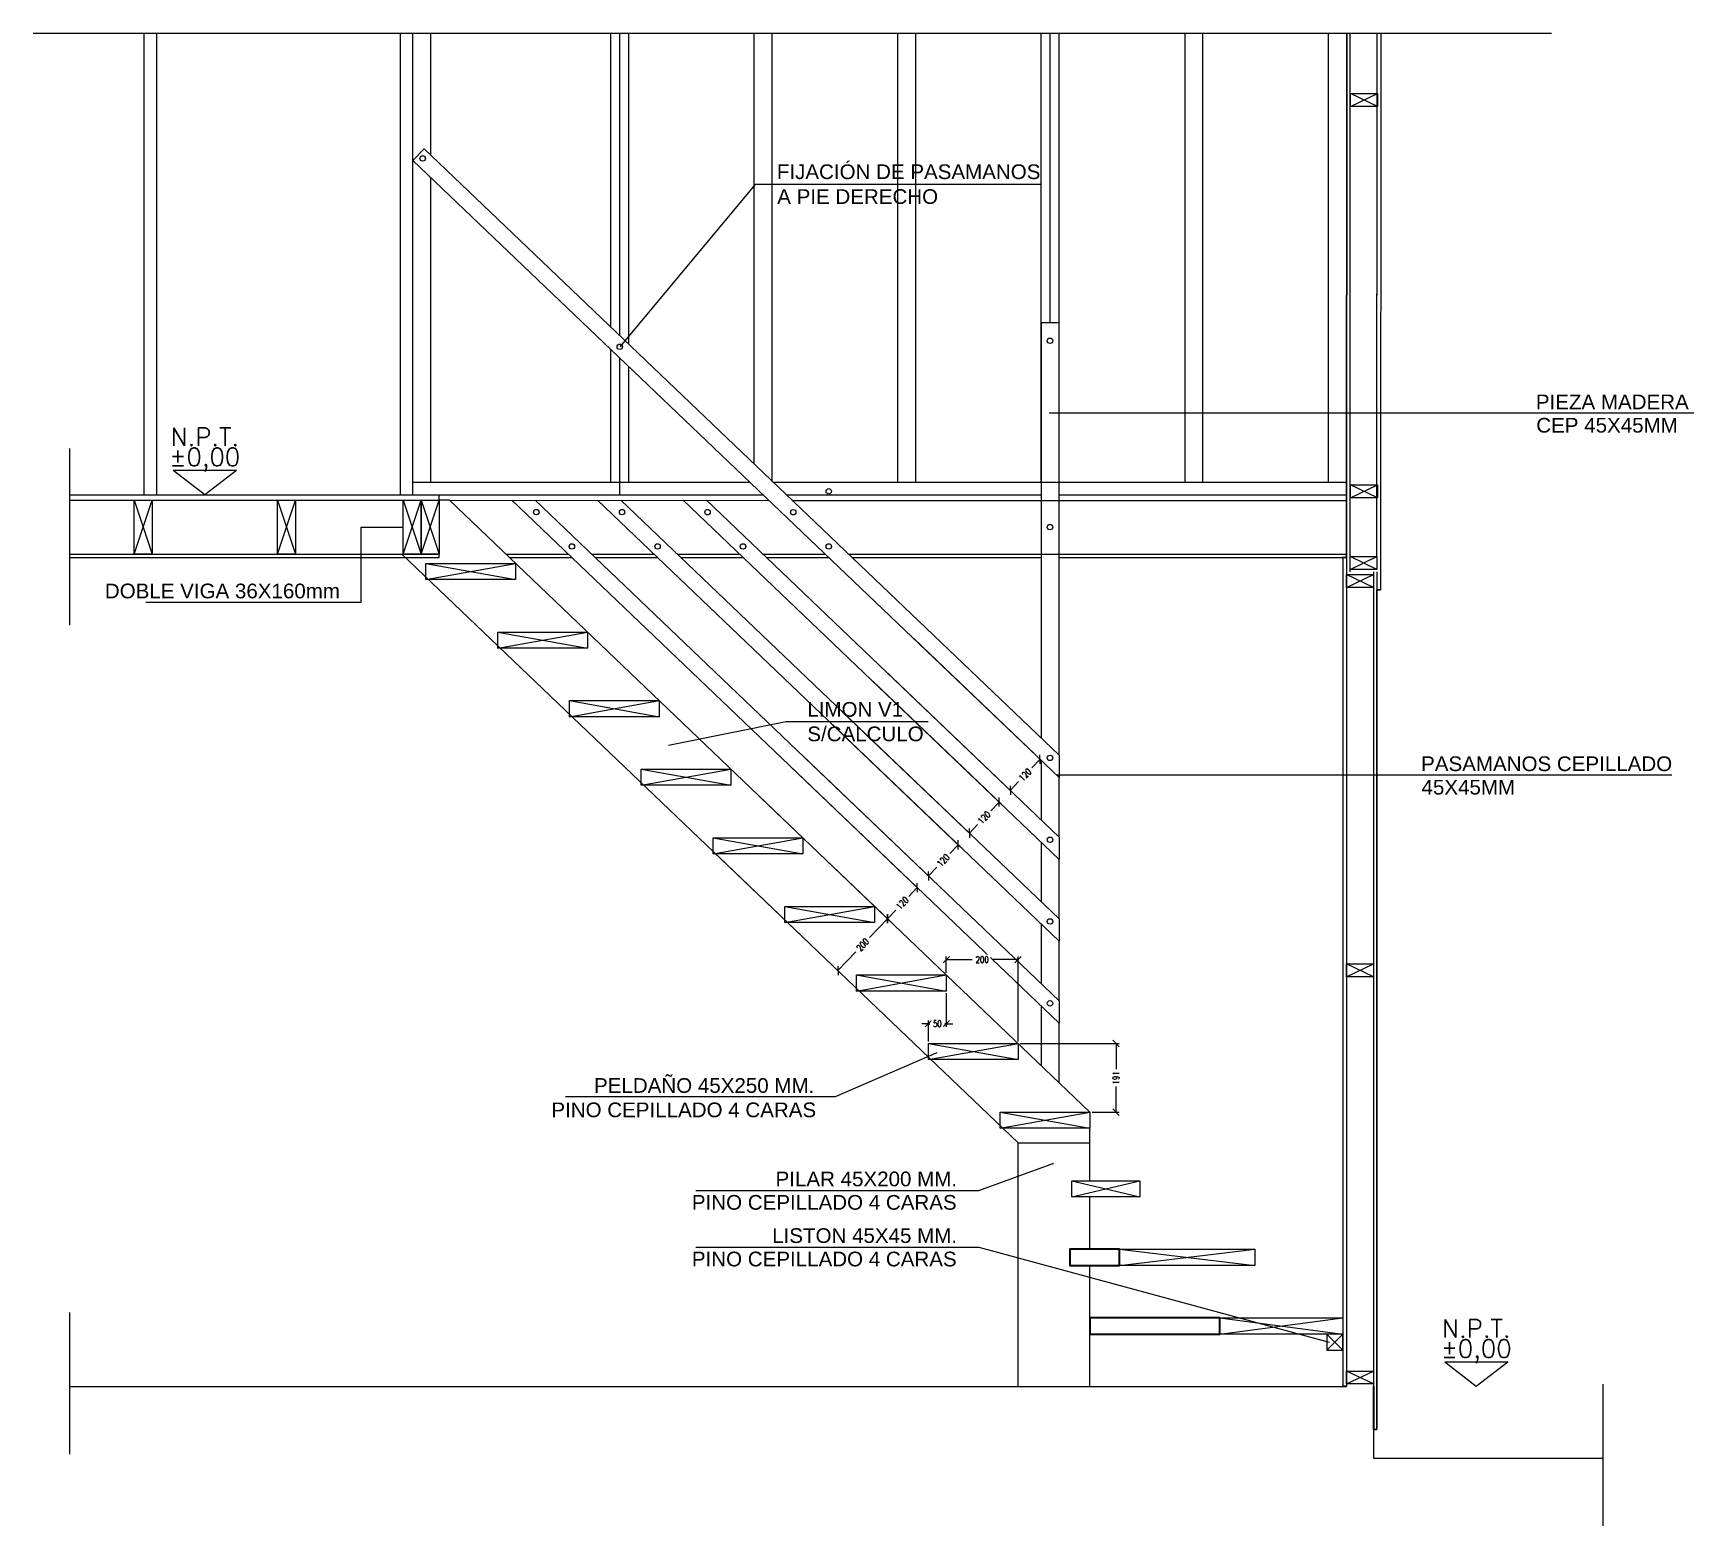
# Model space of a CAD drawing. Header units: metres. Extents: x -2 to 690, y -116 to 73.
# Drawn here: x 229.902 to 234.529, y 52.923 to 57.083 of the extents above; entities that cross this region are included whole.
import ezdxf
from ezdxf.enums import TextEntityAlignment as Align

# ---------------------------------------------------------------- set-up
doc = ezdxf.new("R2010")
doc.units = ezdxf.units.M
doc.header["$LTSCALE"] = 5
doc.header["$MEASUREMENT"] = 0
doc.layers.get('0').update_dxf_attribs({"color": 30})
doc.layers.get('DEFPOINTS').update_dxf_attribs({"color": 210})
for name, color, linetype, lineweight in [('A-ANNO-DIMS', 3, 'Continuous', 18), ('A-ANNO-SYMB', 3, 'Continuous', 18), ('A-ANNO-TEXT', 3, 'Continuous', 18), ('A-DETL-MBND', 3, 'Continuous', 18), ('A-ELEV-IDEN', 3, 'Continuous', 18), ('A-ELEV-MBE1', 7, 'Continuous', 35), ('A-ELEV-MBE2', 4, 'Continuous', 25), ('A-FURN', 8, 'Continuous', 18), ('A-WALL-STUD', 3, 'Continuous', 18)]:
    doc.layers.add(name, color=color, linetype=linetype, lineweight=lineweight)
doc.styles.add('E-ROMANS', font='romans.shx', dxfattribs={"width": 0.8})
doc.styles.get("Standard").update_dxf_attribs({"font": 'arial.ttf'})
doc.dimstyles.new('E-0010_TICK_18', dxfattribs={"dimscale": 0.001, "dimtxt": 18, "dimasz": 18, "dimexe": 9, "dimexo": 6, "dimgap": 9, "dimtad": 0, "dimdec": 0, "dimlfac": 1000, "dimzin": 0, "dimdsep": 46, "dimtxsty": 'E-ROMANS', "dimblk": 'OBLIQUE', "dimcen": 9, "dimclrd": 256, "dimclre": 256, "dimclrt": 256, "dimadec": 0, "dimazin": 0, "dimtfac": 1, "dimtdec": 0, "dimtmove": 1, "dimatfit": 3, "dimldrblk": 'OPEN90', "dimfxl": 1, "dimtfill": 1, "dimtolj": 1, "dimtzin": 0, "dimarcsym": 0})

msp = doc.modelspace()

# ---------------------------------------------------------------- texts
at = {"layer": 'A-ANNO-TEXT', "char_height": 0.04096}
for s, insert, attachment_point in [('{\\fArial|b0|i0|c0|p34;FIJACIÓN DE PASAMANOS}', (231.974, 56.6962), 4), ('\\A1;{\\fArial|b0|i0|c0|p34;A PIE DERECHO}', (231.9751, 56.627), 4), ('\\A1;{\\fArial|b0|i0|c0|p34;PIEZA MADERA}', (234.0888, 56.055), 4), ('\\A1;{\\fArial|b0|i0|c0|p34;CEP 45X45MM}', (234.09, 55.9897), 4), ('\\A1;{\\fArial|b0|i0|c0|p34;DOBLE VIGA 36X160mm}', (230.7568, 55.5278), 6), ('\\A1;{\\fArial|b0|i0|c0|p34;LIMON V1\\PS/CALCULO}', (232.0589, 55.1636), 4), ('\\A1;{\\fArial|b0|i0|c0|p34;PASAMANOS CEPILLADO}', (233.7691, 55.0462), 4), ('\\A1;{\\fArial|b0|i0|c0|p34;45X45MM}', (233.7702, 54.9809), 4), ('\\A1;{\\fArial|b0|i0|c0|p34;PELDAÑO 45X250 MM.}', (232.0784, 54.1495), 6), ('\\A1;{\\fArial|b0|i0|c0|p34;PINO CEPILLADO 4 CARAS}', (232.0835, 54.0816), 6), ('\\A1;{\\fArial|b0|i0|c0|p34;PILAR 45X200 MM.}', (232.4761, 53.8891), 6), ('\\A1;{\\fArial|b0|i0|c0|p34;PINO CEPILLADO 4 CARAS}', (232.475, 53.8238), 6), ('\\A1;{\\fArial|b0|i0|c0|p34;LISTON 45X45 MM.}', (232.4761, 53.7312), 6), ('\\A1;{\\fArial|b0|i0|c0|p34;PINO CEPILLADO 4 CARAS}', (232.475, 53.6659), 6)]:
    msp.add_mtext(s, dxfattribs=dict(at, insert=insert, attachment_point=attachment_point))
at = {"layer": 'A-ANNO-TEXT', "style": 'E-ROMANS'}
for tag, text, p in [('N.P.T.', 'N.', (230.3805, 55.9174)), ('%%P0,00', '0.00', (230.3805, 55.8616)), ('N.P.T.', 'N.', (233.9229, 53.4324)), ('%%P0,00', '0.00', (233.9229, 53.3766))]:
    msp.add_attdef(tag, text=text, height=0.05, dxfattribs=at).set_placement(p, align=Align.BOTTOM_CENTER)

# ---------------------------------------------------------------- blocks, each defined once
blk = doc.blocks.new('_Oblique')
at = {"color": 0, "linetype": 'ByBlock', "lineweight": -2}
blk.add_line((-0.5, -0.5), (0.5, 0.5), dxfattribs=at)
blk = doc.blocks.new('*D1647')
at = {"layer": 'A-ANNO-DIMS', "lineweight": -2, "transparency": 16777216}
for p, q in [((232.4462, 54.4639), (232.4462, 54.5096)), ((232.6462, 54.2728), (232.6462, 54.5096)), ((232.4462, 54.5006), (232.5187, 54.5006)), ((232.6462, 54.5006), (232.5737, 54.5006))]:
    blk.add_line(p, q, dxfattribs=at)
at = {"layer": 'DEFPOINTS', "color": 0, "transparency": 16777216}
for p in [(232.4462, 54.4579), (232.6462, 54.5006), (232.6462, 54.2668)]:
    blk.add_point(p, dxfattribs=at)
at = {"layer": 'A-ANNO-DIMS', "lineweight": -2, "transparency": 16777216, "xscale": 0.018, "yscale": 0.018, "zscale": 0.018, "rotation": 180}
blk.add_blockref('_Oblique', (232.4462, 54.5006), dxfattribs=at)
at = {"layer": 'A-ANNO-DIMS', "lineweight": -2, "transparency": 16777216, "xscale": 0.018, "yscale": 0.018, "zscale": 0.018}
blk.add_blockref('_Oblique', (232.6462, 54.5006), dxfattribs=at)
at = {"layer": 'A-ANNO-DIMS', "transparency": 16777216, "insert": (232.5462, 54.5006), "char_height": 0.018, "attachment_point": 5, "style": 'E-ROMANS', "bg_fill": 3, "box_fill_scale": 1.25, "bg_fill_color": 256, "bg_fill_true_color": 13158600, "bg_fill_transparency": 0}
blk.add_mtext('\\A1;200', dxfattribs=at)
blk = doc.blocks.new('_Open90')
at = {"color": 0, "linetype": 'ByBlock', "lineweight": -2}
for p, q in [((0, 0), (-1, 0)), ((-0.5, 0.5), (0, 0)), ((0, 0), (-0.5, -0.5))]:
    blk.add_line(p, q, dxfattribs=at)
blk = doc.blocks.new('*D1648')
at = {"layer": 'A-ANNO-DIMS', "lineweight": -2, "transparency": 16777216}
for p, q in [((232.4462, 54.4069), (232.4462, 54.313)), ((232.3962, 54.322), (232.3782, 54.322)), ((232.3962, 54.2728), (232.3962, 54.331)), ((232.3962, 54.322), (232.4006, 54.322)), ((232.4462, 54.322), (232.4419, 54.322)), ((232.4462, 54.322), (232.4642, 54.322))]:
    blk.add_line(p, q, dxfattribs=at)
at = {"layer": 'DEFPOINTS', "color": 0, "transparency": 16777216}
for p in [(232.4462, 54.4129), (232.3962, 54.2668)]:
    blk.add_point(p, dxfattribs=at)
at = {"layer": 'A-ANNO-DIMS', "lineweight": -2, "transparency": 16777216, "xscale": 0.018, "yscale": 0.018, "zscale": 0.018}
blk.add_blockref('_Oblique', (232.3962, 54.322), dxfattribs=at)
at = {"layer": 'A-ANNO-DIMS', "lineweight": -2, "transparency": 16777216, "xscale": 0.018, "yscale": 0.018, "zscale": 0.018, "rotation": 180}
blk.add_blockref('_Oblique', (232.4462, 54.322), dxfattribs=at)
at = {"layer": 'A-ANNO-DIMS', "transparency": 16777216, "insert": (232.4212, 54.322), "char_height": 0.018, "attachment_point": 5, "style": 'E-ROMANS', "bg_fill": 3, "box_fill_scale": 1.25, "bg_fill_color": 256, "bg_fill_true_color": 13158600, "bg_fill_transparency": 0}
blk.add_mtext('\\A1;50', dxfattribs=at)
at = {"layer": 'DEFPOINTS', "color": 0, "transparency": 16777216}
blk.add_point((232.4462, 54.322), dxfattribs=at)
blk = doc.blocks.new('*D1649')
at = {"layer": 'A-ANNO-DIMS', "lineweight": -2, "transparency": 16777216}
for p, q in [((231.9303, 54.951), (232.2889, 54.6083)), ((231.7921, 54.8064), (232.1507, 54.4637)), ((232.2824, 54.6145), (232.2323, 54.5621)), ((232.1442, 54.4699), (232.1943, 54.5223))]:
    blk.add_line(p, q, dxfattribs=at)
at = {"layer": 'DEFPOINTS', "color": 0, "transparency": 16777216}
for p in [(231.926, 54.9551), (231.7878, 54.8105), (232.2824, 54.6145)]:
    blk.add_point(p, dxfattribs=at)
at = {"layer": 'A-ANNO-DIMS', "lineweight": -2, "transparency": 16777216, "xscale": 0.018, "yscale": 0.018, "zscale": 0.018}
for p, rotation in [((232.2824, 54.6145), 46.29555391228666), ((232.1442, 54.4699), 226.2955539122867)]:
    blk.add_blockref('_Oblique', p, dxfattribs=dict(at, rotation=rotation))
at = {"layer": 'A-ANNO-DIMS', "transparency": 16777216, "insert": (232.2133, 54.5422), "char_height": 0.018, "attachment_point": 5, "rotation": 46.2956, "style": 'E-ROMANS', "bg_fill": 3, "box_fill_scale": 1.25, "bg_fill_color": 256, "bg_fill_true_color": 13158600, "bg_fill_transparency": 0}
blk.add_mtext('\\A1;200', dxfattribs=at)
blk = doc.blocks.new('*D1650')
at = {"layer": 'A-ANNO-DIMS', "lineweight": -2, "transparency": 16777216}
for p, q in [((232.6522, 54.2668), (232.9281, 54.2668)), ((232.9191, 54.2668), (232.9191, 54.1956)), ((232.9191, 54.0756), (232.9191, 54.1468)), ((232.8522, 54.0756), (232.9281, 54.0756))]:
    blk.add_line(p, q, dxfattribs=at)
at = {"layer": 'DEFPOINTS', "color": 0, "transparency": 16777216}
for p in [(232.6462, 54.2668), (232.9191, 54.2668), (232.8462, 54.0756)]:
    blk.add_point(p, dxfattribs=at)
at = {"layer": 'A-ANNO-DIMS', "lineweight": -2, "transparency": 16777216, "xscale": 0.018, "yscale": 0.018, "zscale": 0.018}
for p, rotation in [((232.9191, 54.2668), 90), ((232.9191, 54.0756), 270)]:
    blk.add_blockref('_Oblique', p, dxfattribs=dict(at, rotation=rotation))
at = {"layer": 'A-ANNO-DIMS', "transparency": 16777216, "insert": (232.9191, 54.1712), "char_height": 0.018, "attachment_point": 5, "rotation": 90, "style": 'E-ROMANS', "bg_fill": 3, "box_fill_scale": 1.25, "bg_fill_color": 256, "bg_fill_true_color": 13158600, "bg_fill_transparency": 0}
blk.add_mtext('\\A1;191', dxfattribs=at)
blk = doc.blocks.new('*D1609')
at = {"layer": 'A-ANNO-DIMS', "lineweight": -2, "transparency": 16777216}
for p, q in [((232.0132, 55.0377), (232.3718, 54.695)), ((231.9303, 54.951), (232.2889, 54.6083)), ((232.3653, 54.7013), (232.3421, 54.677)), ((232.2824, 54.6145), (232.3055, 54.6387))]:
    blk.add_line(p, q, dxfattribs=at)
at = {"layer": 'DEFPOINTS', "color": 0, "transparency": 16777216}
for p in [(232.0089, 55.0419), (231.926, 54.9551)]:
    blk.add_point(p, dxfattribs=at)
at = {"layer": 'A-ANNO-DIMS', "lineweight": -2, "transparency": 16777216, "xscale": 0.018, "yscale": 0.018, "zscale": 0.018}
for p, rotation in [((232.3653, 54.7013), 46.29555391228703), ((232.2824, 54.6145), 226.295553912287)]:
    blk.add_blockref('_Oblique', p, dxfattribs=dict(at, rotation=rotation))
at = {"layer": 'A-ANNO-DIMS', "transparency": 16777216, "insert": (232.3238, 54.6579), "char_height": 0.018, "attachment_point": 5, "rotation": 46.2956, "style": 'E-ROMANS', "bg_fill": 3, "box_fill_scale": 1.25, "bg_fill_color": 256, "bg_fill_true_color": 13158600, "bg_fill_transparency": 0}
blk.add_mtext('\\A1;120', dxfattribs=at)
at = {"layer": 'DEFPOINTS', "color": 0, "transparency": 16777216}
blk.add_point((232.3653, 54.7013), dxfattribs=at)
blk = doc.blocks.new('*D1610')
at = {"layer": 'A-ANNO-DIMS', "lineweight": -2, "transparency": 16777216}
for p, q in [((232.1272, 55.157), (232.4858, 54.8143)), ((232.0443, 55.0703), (232.4029, 54.7276)), ((232.4793, 54.8205), (232.4561, 54.7963)), ((232.3964, 54.7338), (232.4195, 54.758))]:
    blk.add_line(p, q, dxfattribs=at)
at = {"layer": 'DEFPOINTS', "color": 0, "transparency": 16777216}
for p in [(232.1229, 55.1612), (232.04, 55.0744)]:
    blk.add_point(p, dxfattribs=at)
at = {"layer": 'A-ANNO-DIMS', "lineweight": -2, "transparency": 16777216, "xscale": 0.018, "yscale": 0.018, "zscale": 0.018}
for p, rotation in [((232.4793, 54.8205), 46.29555391228703), ((232.3964, 54.7338), 226.295553912287)]:
    blk.add_blockref('_Oblique', p, dxfattribs=dict(at, rotation=rotation))
at = {"layer": 'A-ANNO-DIMS', "transparency": 16777216, "insert": (232.4378, 54.7772), "char_height": 0.018, "attachment_point": 5, "rotation": 46.2956, "style": 'E-ROMANS', "bg_fill": 3, "box_fill_scale": 1.25, "bg_fill_color": 256, "bg_fill_true_color": 13158600, "bg_fill_transparency": 0}
blk.add_mtext('\\A1;120', dxfattribs=at)
at = {"layer": 'DEFPOINTS', "color": 0, "transparency": 16777216}
blk.add_point((232.4793, 54.8205), dxfattribs=at)
blk = doc.blocks.new('*D1611')
at = {"layer": 'A-ANNO-DIMS', "lineweight": -2, "transparency": 16777216}
for p, q in [((232.2413, 55.2763), (232.5998, 54.9336)), ((232.1583, 55.1895), (232.5169, 54.8469)), ((232.5933, 54.9398), (232.5701, 54.9156)), ((232.5104, 54.8531), (232.5335, 54.8773))]:
    blk.add_line(p, q, dxfattribs=at)
at = {"layer": 'DEFPOINTS', "color": 0, "transparency": 16777216}
for p in [(232.2369, 55.2804), (232.154, 55.1937)]:
    blk.add_point(p, dxfattribs=at)
at = {"layer": 'A-ANNO-DIMS', "lineweight": -2, "transparency": 16777216, "xscale": 0.018, "yscale": 0.018, "zscale": 0.018}
for p, rotation in [((232.5933, 54.9398), 46.29555391228703), ((232.5104, 54.8531), 226.295553912287)]:
    blk.add_blockref('_Oblique', p, dxfattribs=dict(at, rotation=rotation))
at = {"layer": 'A-ANNO-DIMS', "transparency": 16777216, "insert": (232.5518, 54.8965), "char_height": 0.018, "attachment_point": 5, "rotation": 46.2956, "style": 'E-ROMANS', "bg_fill": 3, "box_fill_scale": 1.25, "bg_fill_color": 256, "bg_fill_true_color": 13158600, "bg_fill_transparency": 0}
blk.add_mtext('\\A1;120', dxfattribs=at)
at = {"layer": 'DEFPOINTS', "color": 0, "transparency": 16777216}
blk.add_point((232.5933, 54.9398), dxfattribs=at)
blk = doc.blocks.new('*D1612')
at = {"layer": 'A-ANNO-DIMS', "lineweight": -2, "transparency": 16777216}
for p, q in [((232.3553, 55.3956), (232.7138, 55.0529)), ((232.2723, 55.3088), (232.6309, 54.9661)), ((232.7073, 55.0591), (232.6841, 55.0349)), ((232.6244, 54.9724), (232.6475, 54.9966))]:
    blk.add_line(p, q, dxfattribs=at)
at = {"layer": 'DEFPOINTS', "color": 0, "transparency": 16777216}
for p in [(232.3509, 55.3997), (232.268, 55.313)]:
    blk.add_point(p, dxfattribs=at)
at = {"layer": 'A-ANNO-DIMS', "lineweight": -2, "transparency": 16777216, "xscale": 0.018, "yscale": 0.018, "zscale": 0.018}
for p, rotation in [((232.7073, 55.0591), 46.29555391228703), ((232.6244, 54.9724), 226.295553912287)]:
    blk.add_blockref('_Oblique', p, dxfattribs=dict(at, rotation=rotation))
at = {"layer": 'A-ANNO-DIMS', "transparency": 16777216, "insert": (232.6658, 55.0157), "char_height": 0.018, "attachment_point": 5, "rotation": 46.2956, "style": 'E-ROMANS', "bg_fill": 3, "box_fill_scale": 1.25, "bg_fill_color": 256, "bg_fill_true_color": 13158600, "bg_fill_transparency": 0}
blk.add_mtext('\\A1;120', dxfattribs=at)
at = {"layer": 'DEFPOINTS', "color": 0, "transparency": 16777216}
blk.add_point((232.7073, 55.0591), dxfattribs=at)

# ---------------------------------------------------------------- linework, layer by layer
at = {"layer": 'A-ANNO-SYMB'}
for p, q in [((233.6462, 55.621), (233.6468, 57.0826)), ((231.0332, 55.781), (231.0332, 55.796)), ((230.8156, 55.706), (230.9332, 55.706)), ((231.0332, 55.621), (231.0332, 55.631)), ((233.5512, 55.621), (233.5612, 55.621)), ((233.5062, 53.4121), (233.5512, 53.4571)), ((233.5062, 53.4571), (233.5512, 53.4121))]:
    msp.add_line(p, q, dxfattribs=at)
for points in [[(233.5618, 57.0826), (233.5612, 55.621), (233.5512, 55.621), (233.5512, 53.311)], [(233.6362, 53.191), (233.6462, 53.191), (233.6462, 55.531), (233.6572, 55.531), (233.6579, 57.0826)], [(232.7106, 56.6606), (231.9136, 56.6606), (231.5364, 56.2086)], [(234.5288, 56.0233), (234.0284, 56.0233), (232.7327, 56.0233)], [(230.4686, 55.8639), (230.2925, 55.8639)], [(230.4686, 55.8639), (230.3805, 55.796), (230.2925, 55.8639)], [(230.0032, 55.796), (231.0332, 55.796)], [(230.1832, 55.631), (230.1832, 55.781), (230.2332, 55.781), (230.2332, 55.631), (230.1832, 55.631), (230.2332, 55.781)], [(230.1832, 55.781), (230.2332, 55.631)], [(230.5832, 55.631), (230.5832, 55.781), (230.6332, 55.781), (230.6332, 55.631), (230.5832, 55.631), (230.6332, 55.781)], [(230.5832, 55.781), (230.6332, 55.631)], [(230.9332, 55.631), (230.9332, 55.781), (230.9832, 55.781), (230.9832, 55.631), (230.9332, 55.631), (230.9832, 55.781)], [(230.9332, 55.781), (230.9832, 55.631)], [(230.9832, 55.631), (230.9832, 55.781), (231.0332, 55.781), (231.0332, 55.631), (230.9832, 55.631), (231.0332, 55.781)], [(230.9832, 55.781), (231.0332, 55.631)], [(230.2157, 55.4971), (230.8156, 55.4971), (230.8156, 55.706)], [(230.0032, 55.621), (231.0332, 55.621)], [(233.5512, 55.621), (233.5512, 53.311)], [(230.9962, 55.6048), (231.2462, 55.5598)], [(230.9962, 55.5598), (231.2462, 55.6048)], [(231.1962, 55.4137), (231.4462, 55.3687)], [(231.1962, 55.3687), (231.4462, 55.4137)], [(231.3962, 55.2225), (231.6462, 55.1775)], [(231.3962, 55.1775), (231.6462, 55.2225)], [(232.3958, 55.1636), (232.0001, 55.1636), (231.6718, 55.0972)], [(231.5962, 55.0314), (231.8462, 54.9864)], [(231.5962, 54.9864), (231.8462, 55.0314)], [(234.4676, 55.0145), (233.7087, 55.0145), (232.7522, 55.0145)], [(231.7962, 54.8402), (232.0462, 54.7952)], [(231.7962, 54.7952), (232.0462, 54.8402)], [(231.9962, 54.6491), (232.2462, 54.6041)], [(231.9962, 54.6041), (232.2462, 54.6491)], [(232.1962, 54.4579), (232.4462, 54.4129)], [(232.1962, 54.4129), (232.4462, 54.4579)], [(231.3855, 54.1188), (232.1372, 54.1188), (232.4206, 54.2417)], [(232.3962, 54.2668), (232.6462, 54.2218)], [(232.3962, 54.2218), (232.6462, 54.2668)], [(232.5962, 54.0756), (232.8462, 54.0306)], [(232.5962, 54.0306), (232.8462, 54.0756)], [(231.7486, 53.8574), (232.5365, 53.8574), (232.7462, 53.9336)], [(232.7962, 53.8844), (232.9852, 53.8394)], [(232.7962, 53.8394), (232.9852, 53.8844)], [(231.7486, 53.6995), (232.5365, 53.6995), (233.5129, 53.4344)], [(232.9292, 53.6933), (233.3062, 53.6483)], [(232.9292, 53.6483), (233.3062, 53.6933)], [(233.2085, 53.5021), (233.5512, 53.4571)], [(233.2085, 53.4571), (233.5512, 53.5021)], [(230.0032, 53.311), (233.5512, 53.311)], [(233.6362, 53.191), (233.6362, 53.191), (233.6362, 53.111), (234.2751, 53.111)]]:
    msp.add_lwpolyline(points, dxfattribs=at)
for points in [[(231.2462, 55.6048), (231.2462, 55.5598), (230.9962, 55.5598), (230.9962, 55.6048)], [(231.4462, 55.4137), (231.4462, 55.3687), (231.1962, 55.3687), (231.1962, 55.4137)], [(231.6462, 55.2225), (231.6462, 55.1775), (231.3962, 55.1775), (231.3962, 55.2225)], [(231.8462, 55.0314), (231.8462, 54.9864), (231.5962, 54.9864), (231.5962, 55.0314)], [(232.0462, 54.8402), (232.0462, 54.7952), (231.7962, 54.7952), (231.7962, 54.8402)], [(232.2462, 54.6491), (232.2462, 54.6041), (231.9962, 54.6041), (231.9962, 54.6491)], [(232.4462, 54.4579), (232.4462, 54.4129), (232.1962, 54.4129), (232.1962, 54.4579)], [(232.6462, 54.2668), (232.6462, 54.2218), (232.3962, 54.2218), (232.3962, 54.2668)], [(232.8462, 54.0756), (232.8462, 54.0306), (232.5962, 54.0306), (232.5962, 54.0756)], [(232.7962, 53.8844), (232.9852, 53.8844), (232.9852, 53.8394), (232.7962, 53.8394)], [(232.9292, 53.6933), (233.3062, 53.6933), (233.3062, 53.6483), (232.9292, 53.6483)], [(233.2085, 53.5021), (233.5512, 53.5021), (233.5512, 53.4571), (233.2085, 53.4571)]]:
    msp.add_lwpolyline(points, close=True, dxfattribs=at)
at = {"layer": 'A-DETL-MBND'}
for p, q in [((233.5612, 55.621), (233.5618, 57.0826)), ((233.5712, 55.581), (233.5718, 57.0826)), ((233.6462, 55.631), (233.6468, 57.0826)), ((233.6572, 55.531), (233.6579, 57.0826)), ((231.0619, 55.781), (231.0332, 55.781)), ((231.2293, 55.621), (231.403, 55.621)), ((231.4681, 55.621), (231.6418, 55.621)), ((231.7069, 55.621), (231.8798, 55.621)), ((231.945, 55.621), (232.1187, 55.621)), ((232.1838, 55.621), (232.7102, 55.621)), ((232.7602, 55.621), (233.5512, 55.621)), ((233.6572, 55.531), (233.6462, 55.531)), ((232.7602, 55.0701), (232.7602, 55.0078)), ((232.7602, 54.8418), (232.7602, 54.7796)), ((232.7602, 54.6143), (232.7602, 54.552)), ((232.7602, 54.386), (232.7602, 54.3238)), ((232.6462, 53.9901), (232.8462, 53.9901)), ((233.6462, 53.191), (233.6362, 53.191))]:
    msp.add_line(p, q, dxfattribs=at)
for points in [[(230.2102, 57.0826), (230.2102, 55.796)], [(230.2452, 57.0826), (230.2452, 55.796)], [(230.9252, 55.796), (230.9252, 57.0826)], [(230.9602, 55.796), (230.9602, 57.0826)], [(230.9913, 56.7607), (230.9602, 56.7282)], [(232.7602, 55.0078), (230.9602, 56.7282)], [(232.7602, 55.0701), (230.9913, 56.7607)], [(230.0032, 55.781), (231.0332, 55.781)], [(232.8462, 54.0756), (231.0619, 55.781)], [(232.7602, 54.3238), (231.2357, 55.7809)], [(232.7602, 54.386), (231.3008, 55.7809)], [(232.7602, 54.552), (231.4746, 55.7808)], [(232.7602, 54.6143), (231.5397, 55.7808)], [(232.7602, 54.7796), (231.7127, 55.7807)], [(232.7602, 54.8418), (231.7779, 55.7807)], [(230.0032, 55.631), (231.0332, 55.631)], [(232.6462, 53.311), (232.6462, 53.9901), (230.9294, 55.631)], [(233.5512, 55.621), (233.5512, 53.311)], [(233.5612, 55.621), (233.5612, 53.311)], [(233.6362, 55.581), (233.6362, 53.311)], [(233.6462, 55.581), (233.6462, 53.191)], [(232.8462, 53.8844), (232.8462, 54.0306)], [(232.8462, 53.6933), (232.8462, 53.8394)], [(232.8462, 53.5021), (232.8462, 53.6483)], [(232.8462, 53.311), (232.8462, 53.4571)]]:
    msp.add_lwpolyline(points, dxfattribs=at)
at = {"layer": 'A-ELEV-IDEN'}
for p, q in [((230.9602, 55.831), (230.9602, 57.0826)), ((231.0102, 56.7426), (231.0102, 57.0826)), ((231.5115, 56.2636), (231.5118, 57.0826)), ((231.5614, 56.2158), (231.5614, 57.0826)), ((231.9113, 55.8814), (231.9113, 57.0826)), ((231.9613, 55.8336), (231.9613, 57.0826)), ((232.3113, 55.831), (232.3113, 57.0826)), ((232.3613, 55.831), (232.3613, 57.0826)), ((232.7102, 55.831), (232.7107, 57.0826)), ((232.7602, 55.831), (232.7607, 57.0826)), ((233.1113, 55.831), (233.1113, 57.0826)), ((233.1613, 55.831), (233.1613, 57.0826)), ((233.5113, 55.831), (233.5113, 57.0826)), ((231.0102, 55.831), (231.0102, 56.6804)), ((231.5113, 55.831), (231.5115, 56.2013)), ((231.5614, 55.831), (231.5614, 56.1536)), ((230.9602, 55.831), (231.8989, 55.831)), ((231.9641, 55.831), (233.5613, 55.831)), ((231.0619, 55.781), (231.9516, 55.7806)), ((232.0168, 55.7806), (232.7102, 55.7803)), ((232.7102, 55.7803), (233.5613, 55.7799)), ((231.2189, 55.631), (231.3925, 55.631)), ((231.4577, 55.631), (231.6313, 55.631)), ((231.6965, 55.631), (231.8694, 55.631)), ((231.9345, 55.631), (232.1082, 55.631)), ((232.1733, 55.631), (232.7602, 55.631)), ((232.7602, 55.631), (233.5612, 55.631))]:
    msp.add_line(p, q, dxfattribs=at)
for points in [[(229.9021, 57.0826), (234.1327, 57.0826)], [(232.7602, 55.0701), (232.7602, 56.2753), (232.7102, 56.2753), (232.7102, 55.1178)], [(230.0032, 55.9256), (230.0032, 55.4327)], [(232.7102, 55.0556), (232.7102, 54.8896)], [(232.7602, 54.8418), (232.7602, 55.0078)], [(232.7102, 54.8273), (232.7102, 54.6621)], [(232.7602, 54.6143), (232.7602, 54.7796)], [(232.7102, 54.5998), (232.7102, 54.4338)], [(232.7602, 54.386), (232.7602, 54.552)], [(232.7102, 54.3716), (232.7102, 54.2056)], [(232.7602, 54.1578), (232.7602, 54.3238)], [(230.0032, 53.5174), (230.0032, 53.1227)], [(234.2751, 53.3174), (234.2751, 52.9227)]]:
    msp.add_lwpolyline(points, dxfattribs=at)
at = {"layer": 'A-ELEV-MBE1'}
for p, q in [((233.5612, 53.311), (233.5512, 53.311)), ((233.6362, 53.311), (233.6362, 53.191))]:
    msp.add_line(p, q, dxfattribs=at)
for points in [[(232.9292, 53.6933), (232.7901, 53.6933), (232.7901, 53.6483), (232.9292, 53.6483)], [(233.2085, 53.5021), (232.8462, 53.5021), (232.8462, 53.4571), (233.2085, 53.4571)]]:
    msp.add_lwpolyline(points, close=True, dxfattribs=at)
at = {"layer": 'A-ELEV-MBE2'}
for p, q in [((231.5365, 56.2397), (231.5368, 57.0826)), ((232.7352, 56.2753), (232.7352, 57.0826)), ((231.5363, 55.796), (231.5364, 56.1774)), ((231.0332, 55.796), (231.9356, 55.796)), ((232.0007, 55.796), (232.7102, 55.796)), ((232.1437, 55.796), (232.7102, 55.796)), ((232.7602, 55.796), (233.5613, 55.796))]:
    msp.add_line(p, q, dxfattribs=at)
for centre in [(230.9872, 56.7335), (231.5364, 56.2086), (232.7352, 56.2253), (232.1186, 55.8058), (231.3038, 55.7479), (231.5428, 55.7478), (231.7809, 55.7477), (232.0198, 55.7475), (232.7352, 55.706), (231.403, 55.6521), (231.6418, 55.6521), (231.8798, 55.6521), (232.1187, 55.6521), (232.7352, 55.0628), (232.7352, 54.8346), (232.7352, 54.6071), (232.7352, 54.3788)]:
    msp.add_circle(centre, 0.00758, dxfattribs=at)
at = {"layer": 'A-FURN'}
for points in [[(234.011, 53.3789), (233.8349, 53.3789)], [(234.011, 53.3789), (233.9229, 53.311), (233.8349, 53.3789)]]:
    msp.add_lwpolyline(points, dxfattribs=at)
at = {"layer": 'A-WALL-STUD'}
for p, q in [((233.6472, 56.8783), (233.5722, 56.9143)), ((233.5722, 56.8783), (233.6472, 56.9143)), ((233.6472, 55.788), (233.5722, 55.824)), ((233.5722, 55.788), (233.6472, 55.824)), ((233.6462, 55.588), (233.5712, 55.624)), ((233.5712, 55.588), (233.6462, 55.624)), ((233.6362, 55.538), (233.5612, 55.574)), ((233.5612, 55.538), (233.6362, 55.574)), ((233.6362, 54.453), (233.5612, 54.489)), ((233.5612, 54.453), (233.6362, 54.489)), ((233.6362, 53.318), (233.5612, 53.354)), ((233.5612, 53.318), (233.6362, 53.354))]:
    msp.add_line(p, q, dxfattribs=at)
for points in [[(233.6472, 56.8783), (233.5722, 56.8783), (233.5722, 56.9143), (233.6472, 56.9143)], [(233.6472, 55.788), (233.5722, 55.788), (233.5722, 55.824), (233.6472, 55.824)], [(233.6462, 55.588), (233.5712, 55.588), (233.5712, 55.624), (233.6462, 55.624)], [(233.6362, 55.538), (233.5612, 55.538), (233.5612, 55.574), (233.6362, 55.574)], [(233.6362, 54.453), (233.5612, 54.453), (233.5612, 54.489), (233.6362, 54.489)], [(233.5062, 53.4121), (233.5512, 53.4121), (233.5512, 53.4571), (233.5062, 53.4571)], [(233.6362, 53.318), (233.5612, 53.318), (233.5612, 53.354), (233.6362, 53.354)]]:
    msp.add_lwpolyline(points, close=True, dxfattribs=at)

msp.set_redraw_order([(e.dxf.handle, doc.entitydb.next_handle()) for e in msp.query("TEXT MTEXT ATTDEF DIMENSION ARC_DIMENSION")])  # texts and dimensions are drawn at this point

# ---------------------------------------------------------------- next in the draw order: dimensions: what is measured, and where the dimension line sits
at = {"layer": 'A-ANNO-DIMS'}
dim = msp.add_aligned_dim(p1=(231.7878, 54.8105), p2=(231.926, 54.9551), distance=-0.493, dimstyle='E-0010_TICK_18', dxfattribs=at)
dim.commit()
dim.dimension.update_dxf_attribs({"geometry": '*D1649', "text_midpoint": (232.2133, 54.5422)})
dim = msp.add_linear_dim(base=(232.6462, 54.5006), p1=(232.4462, 54.4579), p2=(232.6462, 54.2668), dimstyle='E-0010_TICK_18', dxfattribs=at)
dim.commit()
dim.dimension.update_dxf_attribs({"geometry": '*D1647', "text_midpoint": (232.5462, 54.5006)})

# ---------------------------------------------------------------- next in the draw order: dimensions: what is measured, and where the dimension line sits
dim = msp.add_aligned_dim(p1=(231.926, 54.9551), p2=(232.0089, 55.0419), distance=-0.493, dimstyle='E-0010_TICK_18', dxfattribs=at)
dim.commit()
dim.dimension.update_dxf_attribs({"geometry": '*D1609', "text_midpoint": (232.3238, 54.6579)})
dim = msp.add_linear_dim(base=(232.4462, 54.322), p1=(232.3962, 54.2668), p2=(232.4462, 54.4129), dimstyle='E-0010_TICK_18', dxfattribs=at)
dim.commit()
dim.dimension.update_dxf_attribs({"geometry": '*D1648', "text_midpoint": (232.4212, 54.322)})
dim = msp.add_linear_dim(base=(232.9191, 54.2668), p1=(232.8462, 54.0756), p2=(232.6462, 54.2668), angle=90, dimstyle='E-0010_TICK_18', dxfattribs=at)
dim.commit()
dim.dimension.update_dxf_attribs({"geometry": '*D1650', "text_midpoint": (232.9191, 54.1712)})

# ---------------------------------------------------------------- next in the draw order: dimensions: what is measured, and where the dimension line sits
dim = msp.add_aligned_dim(p1=(232.04, 55.0744), p2=(232.1229, 55.1612), distance=-0.493, dimstyle='E-0010_TICK_18', dxfattribs=at)
dim.commit()
dim.dimension.update_dxf_attribs({"geometry": '*D1610', "text_midpoint": (232.4378, 54.7772)})

# ---------------------------------------------------------------- next in the draw order: dimensions: what is measured, and where the dimension line sits
dim = msp.add_aligned_dim(p1=(232.154, 55.1937), p2=(232.2369, 55.2804), distance=-0.493, dimstyle='E-0010_TICK_18', dxfattribs=at)
dim.commit()
dim.dimension.update_dxf_attribs({"geometry": '*D1611', "text_midpoint": (232.5518, 54.8965)})

# ---------------------------------------------------------------- next in the draw order: dimensions: what is measured, and where the dimension line sits
dim = msp.add_aligned_dim(p1=(232.268, 55.313), p2=(232.3509, 55.3997), distance=-0.493, dimstyle='E-0010_TICK_18', dxfattribs=at)
dim.commit()
dim.dimension.update_dxf_attribs({"geometry": '*D1612', "text_midpoint": (232.6658, 55.0157)})

doc.saveas('drawing.dxf')
